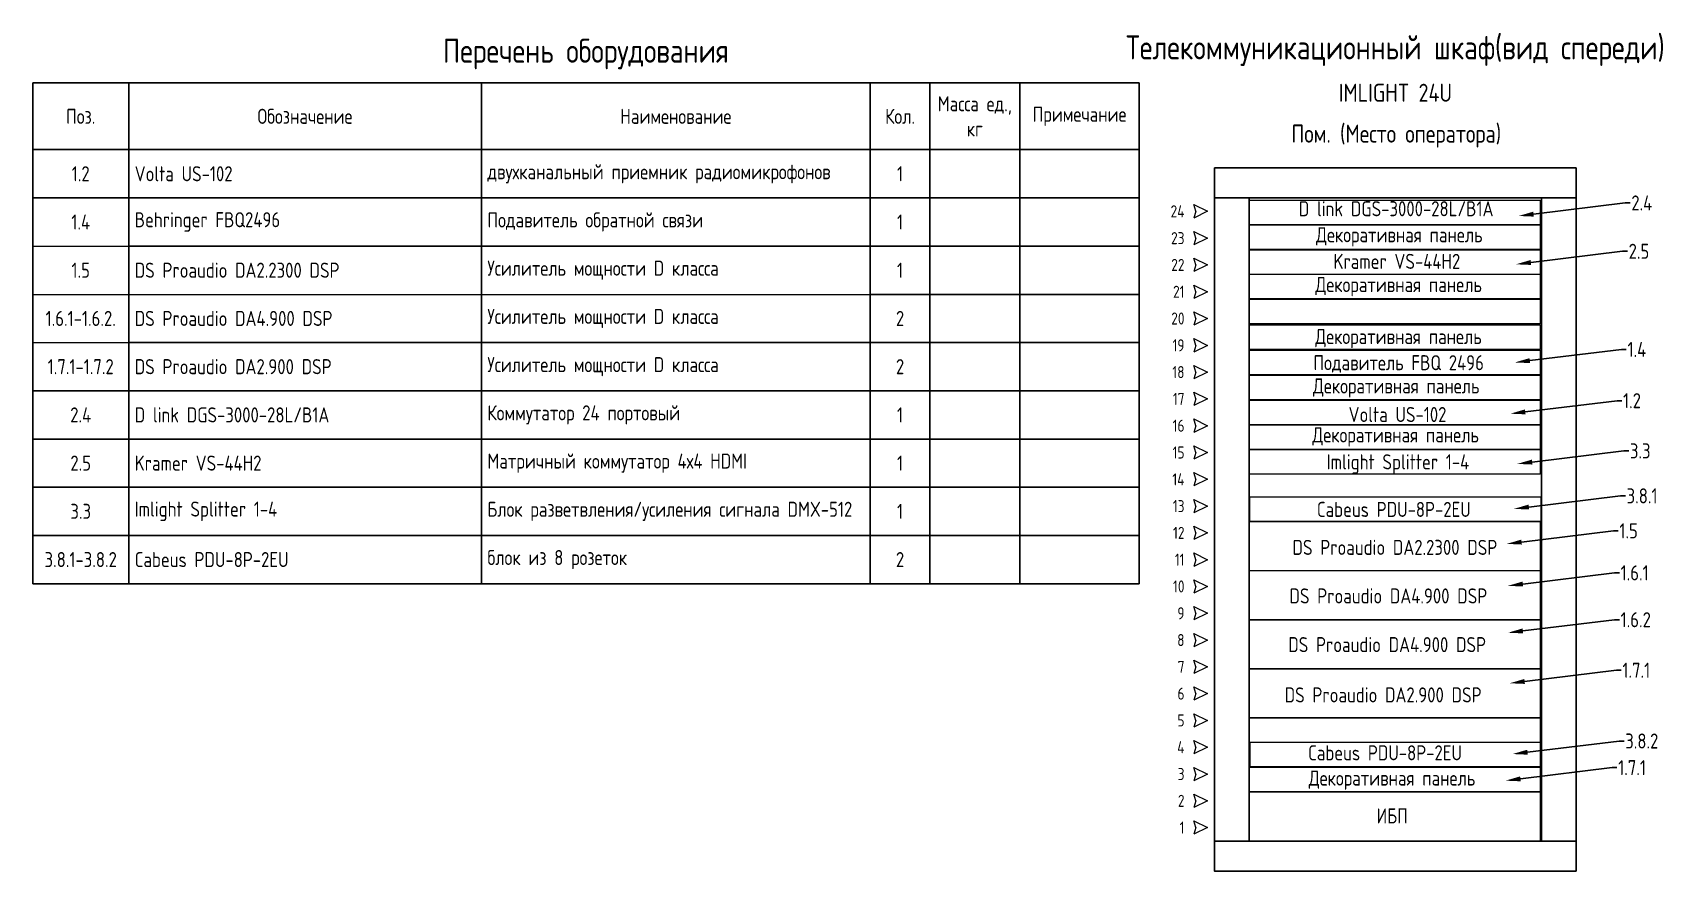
# Model space of a CAD drawing. Header units: millimetres. Extents: x -12727 to 3737, y -1743 to 2772.
# Drawn here: x -6047 to -3326, y 1381 to 2772 of the extents above; entities that cross this region are included whole.
import ezdxf
from ezdxf import colors
from ezdxf.entities.mleader import LeaderData, LeaderLine
from ezdxf.enums import TextEntityAlignment as Align
from ezdxf.math import Vec2, Vec3

# ---------------------------------------------------------------- set-up
doc = ezdxf.new("R2010")
doc.units = ezdxf.units.MM
doc.layers.get('0').update_dxf_attribs({"lineweight": 5})
doc.layers.add('220 В', color=7, linetype='Continuous', lineweight=30)
doc.layers.add('Racks and units', color=7, linetype='Continuous', lineweight=5)
doc.styles.add('AMS_text_scale', font='GOST.TTF', dxfattribs={"width": 0.9})
doc.styles.add('GOST type A', font='GOST.TTF')
doc.styles.add('Rack_unit_No', font='GOST.TTF', dxfattribs={"height": 10})
doc.styles.get("Standard").update_dxf_attribs({"font": 'GOST.TTF'})
doc.styles.add('ГОСТ 2.304', font='GOST.TTF')

msp = doc.modelspace()

# ---------------------------------------------------------------- texts
at = {"attachment_point": 1}
for s, width, gutter_width, insert, char_height in [('Перечень оборудования', 901.208, 124.1, (-5366.5, 2761.9), 40), ('D link DGS-3000-28L/B1A', 357.987, 12.5, (-3945.9, 2492.3), 25), ('Декоративная панель', 306.939, 12.5, (-3917.3, 2449.1), 25), ('Kramer VS-44H2', 306.939, 12.5, (-3888.4, 2405), 25), ('Декоративная панель', 306.939, 12.5, (-3918.4, 2366.5), 25), ('Декоративная панель', 306.939, 12.5, (-3918.7, 2280.3), 25), ('Подавитель FBQ 2496', 306.939, 12.5, (-3921.7, 2236.9), 25), ('Декоративная панель', 306.939, 12.5, (-3922.4, 2198.3), 25), ('{\\C0;Volta US-102 }', 306.939, 12.5, (-3863.3, 2150.9), 25), ('Декоративная панель', 306.939, 12.5, (-3923.4, 2117.1), 25), ('Imlight Splitter 1-4 ', 306.939, 12.5, (-3899.6, 2072.4), 25), ('Cabeus PDU-8P-2EU', 306.939, 12.5, (-3915.9, 1993.5), 25), ('DS Proaudio DA2.2300 DSP', 338.969, 12.5, (-3956.4, 1930.5), 25), ('DS Proaudio DA4.900 DSP', 337.968, 12.5, (-3961.4, 1850), 25), ('DS Proaudio DA4.900 DSP', 329.961, 12.5, (-3963.4, 1769.2), 25), ('DS Proaudio DA2.900 DSP', 320.952, 12.5, (-3969.4, 1685.8), 25), ('Cabeus PDU-8P-2EU', 306.939, 12.5, (-3930.5, 1589.7), 25), ('Декоративная панель', 306.939, 12.5, (-3929.4, 1547.8), 25), ('ИБП', 306.939, 12.5, (-3816.8, 1485.1), 25)]:
    msp.add_mtext_dynamic_manual_height_columns(s, width=width, gutter_width=gutter_width, heights=[0], dxfattribs=dict(at, insert=insert, char_height=char_height))

# ---------------------------------------------------------------- blocks, each defined once
blk = doc.blocks.new('arrow_tic')
at = {"lineweight": 9}
for p, q in [((-25.7, 11.1), (-3.4, 0)), ((-22.6, 0), (-25.7, 11.1)), ((-3.4, 0), (-25.7, -11.1)), ((-22.6, 0), (-25.7, -11.1))]:
    blk.add_line(p, q, dxfattribs=at)
blk.add_point((66, -22.2))
blk = doc.blocks.new('Rack_wheel')
at = {"layer": 'Racks and units', "lineweight": 30}
for p, q in [((-27, -18), (-32, -13)), ((-27, -76), (-27, -18)), ((-19, -76), (-27, -76)), ((27, -76), (19, -76)), ((27, -18), (32, -13)), ((27, -18), (27, -76))]:
    blk.add_line(p, q, dxfattribs=at)
at = {"layer": 'Racks and units', "lineweight": 9}
blk.add_line((-27, -18), (27, -18), dxfattribs=at)
at = {"layer": 'Racks and units', "lineweight": 30}
for points in [[(-32, 0), (32, 0), (32, -13), (-32, -13)], [(-15, -25), (15, -25), (15, -98), (-15, -98)]]:
    blk.add_lwpolyline(points, close=True, dxfattribs=at)
blk.add_lwpolyline([(-19, -76), (-19, -22), (19, -22), (19, -76)], dxfattribs=at)
at = {"layer": 'Racks and units', "lineweight": 9}
for points in [[(-15, -72), (-19, -72), (-19, -52), (-15, -52)], [(19, -72), (15, -72), (15, -52), (19, -52)]]:
    blk.add_lwpolyline(points, close=True, dxfattribs=at)
blk = doc.blocks.new('*U283')
at = {"layer": 'Racks and units', "lineweight": 30}
for p, q in [((-24.1, 97.9), (-24.1, 1264.7)), ((-24.1, 1264.7), (575.9, 1264.7)), ((575.9, 1264.7), (575.9, 97.9)), ((-24.1, 1214.7), (575.9, 1214.7)), ((-24.1, 147.9), (575.9, 147.9)), ((-24.1, 97.9), (575.9, 97.9))]:
    blk.add_line(p, q, dxfattribs=at)
blk.add_lwpolyline([(33.4, 1214.7), (518.4, 1214.7), (518.4, 147.9), (33.4, 147.9)], close=True, dxfattribs=at)
for p in [(-32.7, 1192.5), (-32.7, 1148), (-32.7, 1103.6), (-32.7, 1059.1), (-32.7, 1014.7), (-32.7, 970.2), (-32.7, 925.8), (-32.7, 881.3), (-32.7, 836.9), (-32.7, 792.4), (-32.7, 748), (-32.7, 703.5), (-32.7, 659.1), (-32.7, 614.6), (-32.7, 570.2), (-32.7, 525.7), (-32.7, 481.3), (-32.7, 436.8), (-32.7, 392.4), (-32.7, 347.9), (-32.7, 303.5), (-32.7, 259), (-32.7, 214.6), (-32.7, 170.1)]:
    blk.add_blockref('arrow_tic', p)
at = {"layer": 'Racks and units', "xscale": 0.000166666666666669, "yscale": 0.000166666666666669, "zscale": 0.000166666666666669}
blk.add_blockref('Rack_wheel', (-24.1, 97.9), dxfattribs=at)
blk.add_blockref('Rack_wheel', (-24.1, 97.9), dxfattribs=at)
at = {"char_height": 20, "width": 92.84, "attachment_point": 6, "style": 'Rack_unit_No'}
for s, insert in [('24', (-74.1, 1192.5)), ('23', (-74.1, 1148)), ('22', (-74.1, 1103.6)), ('21', (-74.1, 1059.1)), ('20', (-74.1, 1014.7)), ('19', (-74.1, 970.2)), ('18', (-74.1, 925.8)), ('17', (-74.1, 881.3)), ('16', (-74.1, 836.9)), ('15', (-74.1, 792.4)), ('14', (-74.1, 748)), ('13', (-74.1, 703.5)), ('12', (-74.1, 659.1)), ('11', (-74.1, 614.6)), ('10', (-74.1, 570.2)), ('9', (-74.1, 525.7)), ('8', (-74.1, 481.3)), ('7', (-74.1, 436.8)), ('6', (-74.1, 392.4)), ('5', (-74.1, 347.9)), ('4', (-74.1, 303.5)), ('3', (-74.1, 259)), ('2', (-74.1, 214.6)), ('1', (-74.1, 170.1))]:
    blk.add_mtext(s, dxfattribs=dict(at, insert=insert))
at = {"layer": 'Racks and units', "style": 'AMS_text_scale'}
for tag, height, p in [('RACK_NAME', 40, (275.9, 1464.5)), ('RACK_DIMS', 30, (275.9, 1389.2)), ('RACK_ROOM', 30, (277.4, 1321.4))]:
    blk.add_attdef(tag, text='', height=height, dxfattribs=at).set_placement(p, align=Align.MIDDLE_CENTER)
blk = doc.blocks.new('*T282')
at = {"layer": '220 В', "color": 7, "linetype": 'ByBlock', "transparency": 16777216}
for p, q in [((0, 0), (1836.7, 0)), ((0, 0), (0, -830.6)), ((159.3, 0), (159.3, -830.6)), ((744.6, 0), (744.6, -830.6)), ((1390, 0), (1390, -830.6)), ((1489.2, 0), (1489.2, -830.6)), ((1638.2, 0), (1638.2, -830.6)), ((1836.7, 0), (1836.7, -830.6)), ((0, -110.6), (1836.7, -110.6)), ((0, -190.6), (1836.7, -190.6)), ((159.3, -270.6), (1836.7, -270.6)), ((1390, -350.6), (1836.7, -350.6)), ((159.3, -430.6), (1836.7, -430.6)), ((0, -510.6), (1836.7, -510.6)), ((0, -590.6), (1836.7, -590.6)), ((0, -670.6), (1836.7, -670.6)), ((0, -750.6), (1836.7, -750.6)), ((0, -830.6), (1836.7, -830.6))]:
    blk.add_line(p, q, dxfattribs=at)
at = {"layer": '220 В', "linetype": 'ByBlock', "lineweight": -2, "transparency": 16777216}
blk.add_line((0, -270.6), (159.3, -270.6), dxfattribs=at)
at = {"layer": '220 В', "color": 0, "linetype": 'ByBlock', "lineweight": -2, "transparency": 16777216}
for p, q in [((0, -350.6), (1390, -350.6)), ((0, -430.6), (159.3, -430.6))]:
    blk.add_line(p, q, dxfattribs=at)
at = {"layer": '220 В', "color": 7, "transparency": 16777216, "char_height": 25}
for s, insert, width, attachment_point, style in [('Масса ед., кг', (1563.7, -55.3), 137.011, 5, 'ГОСТ 2.304'), ('Поз.', (79.6, -55.3), 147.353, 5, 'ГОСТ 2.304'), ('Обозначение', (451.9, -55.3), 573.444, 5, 'ГОСТ 2.304'), ('Наименование', (1067.3, -55.3), 633.428, 5, 'ГОСТ 2.304'), ('Кол.', (1439.6, -55.3), 87.369, 5, 'ГОСТ 2.304'), ('Примечание', (1737.5, -55.3), 186.653, 5, 'ГОСТ 2.304'), ('{\\C0;двухканальный приемник радиомикрофонов}', (754.6, -150.6), 625.485, 4, 'GOST type A'), ('1.2', (79.6, -150.6), 139.41, 5, 'GOST type A'), ('{\\C0;Volta US-102 }', (169.2, -150.6), 565.501, 4, 'GOST type A'), ('1', (1439.6, -150.6), 79.427, 5, 'GOST type A'), ('{\\C256;Behringer FBQ2496}', (169.2, -230.6), 565.501, 4, 'GOST type A'), ('{\\C256;Подавитель обратной связи}', (754.6, -230.6), 625.485, 4, 'GOST type A'), ('1.4', (79.6, -230.6), 139.41, 5, 'GOST type A'), ('1', (1439.6, -230.6), 79.427, 5, 'GOST type A'), ('1.5', (79.6, -310.6), 139.41, 5, 'GOST type A'), ('{\\C256;DS Proaudio DA2.2300 DSP}', (169.2, -310.6), 565.501, 4, 'GOST type A'), ('{\\C256;Усилитель мощности D класса  }', (754.6, -310.6), 625.485, 4, 'GOST type A'), ('1', (1439.6, -310.6), 79.427, 5, 'GOST type A'), ('1.6.1-1.6.2.', (79.6, -390.6), 139.41, 5, 'GOST type A'), ('{\\C256;DS Proaudio DA4.900 DSP}', (169.2, -390.6), 565.501, 4, 'GOST type A'), ('{\\C256;Усилитель мощности D класса  }', (754.6, -390.6), 625.485, 4, 'GOST type A'), ('2', (1439.6, -390.6), 79.427, 5, 'GOST type A'), ('1.7.1-1.7.2', (79.6, -470.6), 139.41, 5, 'GOST type A'), ('{\\C256;DS Proaudio DA2.900 DSP}', (169.2, -470.6), 565.501, 4, 'GOST type A'), ('{\\C256;Усилитель мощности D класса }', (754.6, -470.6), 625.485, 4, 'GOST type A'), ('2', (1439.6, -470.6), 79.427, 5, 'GOST type A'), ('2.4', (79.6, -550.6), 139.41, 5, 'GOST type A'), ('Коммутатор 24 портовый', (754.6, -550.6), 625.485, 4, 'GOST type A'), ('1', (1439.6, -550.6), 79.427, 5, 'GOST type A'), ('2.5', (79.6, -630.6), 139.41, 5, 'GOST type A'), ('{\\C256;Матричный коммутатор 4х4 HDMI}', (754.6, -630.6), 625.485, 4, 'GOST type A'), ('1', (1439.6, -630.6), 79.427, 5, 'GOST type A'), ('3.3', (79.6, -710.6), 139.41, 5, 'GOST type A'), ('{\\C256;Блок разветвления/усиления сигнала DMX-512}', (754.6, -710.6), 625.485, 4, 'GOST type A'), ('1', (1439.6, -710.6), 79.427, 5, 'GOST type A'), ('3.8.1-3.8.2', (79.6, -790.6), 139.41, 5, 'GOST type A'), ('блок из 8 розеток', (754.6, -790.6), 625.485, 4, 'GOST type A'), ('2', (1439.6, -790.6), 79.427, 5, 'GOST type A')]:
    blk.add_mtext(s, dxfattribs=dict(at, insert=insert, width=width, attachment_point=attachment_point, style=style))
at = {"layer": '220 В', "color": 0, "transparency": 16777216, "char_height": 25, "width": 565.501, "attachment_point": 4}
for s, insert in [('{\\C256;D link DGS-3000-28L/B1A}', (169.2, -550.6)), ('{\\C256;Kramer VS-44H2 }', (169.2, -630.6)), ('{\\C256;Imlight Splitter 1-4 }', (169.2, -710.6)), ('Cabeus PDU-8P-2EU', (169.2, -790.6))]:
    blk.add_mtext(s, dxfattribs=dict(at, insert=insert))

# ---------------------------------------------------------------- linework, layer by layer
for points in [[(-4028.1, 2494.1), (-3545.3, 2494.1), (-3545.3, 2453.2), (-4028.1, 2453.2)], [(-4028.1, 2452.9), (-3545.3, 2452.9), (-3545.3, 2412), (-4028.1, 2412)], [(-4028.1, 2411.8), (-3545.3, 2411.8), (-3545.3, 2370.9), (-4028.1, 2370.9)], [(-4028.1, 2371.3), (-3545.3, 2371.3), (-3545.3, 2330.4), (-4028.1, 2330.4)], [(-4028.1, 2329.6), (-3545.3, 2329.6), (-3545.3, 2288.7), (-4028.1, 2288.7)], [(-4028.1, 2287.4), (-3545.3, 2287.4), (-3545.3, 2246.5), (-4028.1, 2246.5)], [(-4028.1, 2245.1), (-3545.3, 2245.1), (-3545.3, 2204.1), (-4028.1, 2204.1)], [(-4028.1, 2203.7), (-3545.3, 2203.7), (-3545.3, 2162.8), (-4028.1, 2162.8)], [(-4028.1, 2162.4), (-3545.3, 2162.4), (-3545.3, 2121.5), (-4028.1, 2121.5)], [(-4028.1, 2121.1), (-3545.3, 2121.1), (-3545.3, 2080.2), (-4028.1, 2080.2)], [(-4028.1, 2080.4), (-3545.3, 2080.4), (-3545.3, 2039.5), (-4028.1, 2039.5)], [(-4027, 2001.8), (-3544.2, 2001.8), (-3544.2, 1960.9), (-4027, 1960.9)], [(-4028.1, 1961), (-3545.3, 1961), (-3545.3, 1879.2), (-4028.1, 1879.2)], [(-4028.1, 1879.6), (-3545.3, 1879.6), (-3545.3, 1797.7), (-4028.1, 1797.7)], [(-4028.1, 1797.8), (-3545.3, 1797.8), (-3545.3, 1715.9), (-4028.1, 1715.9)], [(-4028.1, 1717.3), (-3545.3, 1717.3), (-3545.3, 1635.5), (-4028.1, 1635.5)], [(-4028.1, 1635.5), (-3545.3, 1635.5), (-3545.3, 1553.7), (-4028.1, 1553.7)], [(-4026.6, 1595), (-3543.8, 1595), (-3543.8, 1554), (-4026.6, 1554)], [(-4028.1, 1553.6), (-3545.3, 1553.6), (-3545.3, 1512.7), (-4028.1, 1512.7)], [(-4028.1, 1512.7), (-3545.3, 1512.7), (-3545.3, 1430.9), (-4028.1, 1430.9)]]:
    msp.add_lwpolyline(points, close=True)

# ---------------------------------------------------------------- block references
msp.add_blockref('*U283', (-4061.5, 1283)).add_auto_attribs({'RACK_NAME': 'Телекоммуникационный шкаф(вид спереди)', 'RACK_ROOM': 'Пом. (Место оператора)', 'RACK_DIMS': 'IMLIGHT 24U'})
msp.add_blockref('*T282', (-6047.4, 2688.4))

msp.set_redraw_order([(e.dxf.handle, doc.entitydb.next_handle()) for e in msp.query("TEXT MTEXT ATTDEF DIMENSION ARC_DIMENSION")])  # texts and dimensions are drawn at this point

# ---------------------------------------------------------------- leaders
ml = msp.add_multileader_mtext('Standard')
ml.set_content('2.4', color=256)
ml.set_leader_properties()
ml.build(insert=Vec2(0, 0))
ml.multileader.update_dxf_attribs({"arrow_head_size": 25})
ctx = ml.context
ctx.base_point, ctx.char_height, ctx.arrow_head_size, ctx.plane_origin = Vec3(-3396, 2489.4), 25, 25, Vec3(-3541.2, 2475.6)
notes = []
notes.append((ctx, [(0, (1, 1, 0), (-3404, 2489.4), (1, 0), 8, [(0, [(-3581.1, 2467.8)], 0, [])])]))
ctx.mtext.insert, ctx.mtext.flow_direction = Vec3(-3394, 2501.9), 5
ml = msp.add_multileader_mtext('Standard')
ml.set_content('2.5', color=256)
ml.set_leader_properties()
ml.build(insert=Vec2(0, 0))
ml.multileader.update_dxf_attribs({"arrow_head_size": 25})
ctx = ml.context
ctx.base_point, ctx.char_height, ctx.arrow_head_size, ctx.plane_origin = Vec3(-3400.5, 2409.2), 25, 25, Vec3(-3545.7, 2395.3)
notes.append((ctx, [(0, (1, 1, 0), (-3408.5, 2409.2), (1, 0), 8, [(0, [(-3585.6, 2387.6)], 0, [])])]))
ctx.mtext.insert, ctx.mtext.flow_direction = Vec3(-3398.5, 2421.7), 5
ml = msp.add_multileader_mtext('Standard')
ml.set_content('1.4', color=256)
ml.set_leader_properties()
ml.build(insert=Vec2(0, 0))
ml.multileader.update_dxf_attribs({"arrow_head_size": 25})
ctx = ml.context
ctx.base_point, ctx.char_height, ctx.arrow_head_size, ctx.plane_origin = Vec3(-3402.3, 2246.4), 25, 25, Vec3(-3547.5, 2232.6)
notes.append((ctx, [(0, (1, 1, 0), (-3410.3, 2246.4), (1, 0), 8, [(0, [(-3587.4, 2224.8)], 0, [])])]))
ctx.mtext.insert, ctx.mtext.flow_direction = Vec3(-3400.3, 2258.9), 5
ml = msp.add_multileader_mtext('Standard')
ml.set_content('1.2', color=256)
ml.set_leader_properties()
ml.build(insert=Vec2(0, 0))
ml.multileader.update_dxf_attribs({"arrow_head_size": 25})
ctx = ml.context
ctx.base_point, ctx.char_height, ctx.arrow_head_size, ctx.plane_origin = Vec3(-3409.7, 2161.4), 25, 25, Vec3(-3554.9, 2147.5)
notes.append((ctx, [(0, (1, 1, 0), (-3417.7, 2161.4), (1, 0), 8, [(0, [(-3594.8, 2139.8)], 0, [])])]))
ctx.mtext.insert, ctx.mtext.flow_direction = Vec3(-3407.7, 2173.9), 5
ml = msp.add_multileader_mtext('Standard')
ml.set_content('3.3', color=256)
ml.set_leader_properties()
ml.build(insert=Vec2(0, 0))
ml.multileader.update_dxf_attribs({"arrow_head_size": 25})
ctx = ml.context
ctx.base_point, ctx.char_height, ctx.arrow_head_size, ctx.plane_origin = Vec3(-3398.3, 2078.1), 25, 25, Vec3(-3543.5, 2064.3)
notes.append((ctx, [(0, (1, 1, 0), (-3406.3, 2078.1), (1, 0), 8, [(0, [(-3583.4, 2056.5)], 0, [])])]))
ctx.mtext.insert, ctx.mtext.flow_direction = Vec3(-3396.3, 2090.6), 5
ml = msp.add_multileader_mtext('Standard')
ml.set_content('3.8.1', color=256)
ml.set_leader_properties()
ml.build(insert=Vec2(0, 0))
ml.multileader.update_dxf_attribs({"arrow_head_size": 25})
ctx = ml.context
ctx.base_point, ctx.char_height, ctx.arrow_head_size, ctx.plane_origin = Vec3(-3403.8, 2003.5), 25, 25, Vec3(-3549, 1989.7)
notes.append((ctx, [(0, (1, 1, 0), (-3411.8, 2003.5), (1, 0), 8, [(0, [(-3588.9, 1981.9)], 0, [])])]))
ctx.mtext.insert, ctx.mtext.flow_direction = Vec3(-3401.8, 2016), 5
ml = msp.add_multileader_mtext('Standard')
ml.set_content('1.5', color=256)
ml.set_leader_properties()
ml.build(insert=Vec2(0, 0))
ml.multileader.update_dxf_attribs({"arrow_head_size": 25})
ctx = ml.context
ctx.base_point, ctx.char_height, ctx.arrow_head_size, ctx.plane_origin = Vec3(-3415.8, 1945.5), 25, 25, Vec3(-3561, 1931.6)
notes.append((ctx, [(0, (1, 1, 0), (-3423.8, 1945.5), (1, 0), 8, [(0, [(-3600.9, 1923.8)], 0, [])])]))
ctx.mtext.insert, ctx.mtext.flow_direction = Vec3(-3413.8, 1958), 5
ml = msp.add_multileader_mtext('Standard')
ml.set_content('1.6.1', color=256)
ml.set_leader_properties()
ml.build(insert=Vec2(0, 0))
ml.multileader.update_dxf_attribs({"arrow_head_size": 25})
ctx = ml.context
ctx.base_point, ctx.char_height, ctx.arrow_head_size, ctx.plane_origin = Vec3(-3413.8, 1875.8), 25, 25, Vec3(-3559, 1861.9)
notes.append((ctx, [(0, (1, 1, 0), (-3421.8, 1875.8), (1, 0), 8, [(0, [(-3598.9, 1854.2)], 0, [])])]))
ctx.mtext.insert, ctx.mtext.flow_direction = Vec3(-3411.8, 1888.3), 5
ml = msp.add_multileader_mtext('Standard')
ml.set_content('1.6.2', color=256)
ml.set_leader_properties()
ml.build(insert=Vec2(0, 0))
ml.multileader.update_dxf_attribs({"arrow_head_size": 25})
ctx = ml.context
ctx.base_point, ctx.char_height, ctx.arrow_head_size, ctx.plane_origin = Vec3(-3413.8, 1798), 25, 25, Vec3(-3559, 1784.2)
notes.append((ctx, [(0, (1, 1, 0), (-3421.8, 1798), (1, 0), 8, [(0, [(-3598.9, 1776.4)], 0, [])])]))
ctx.mtext.insert, ctx.mtext.flow_direction = Vec3(-3411.8, 1810.5), 5
ml = msp.add_multileader_mtext('Standard')
ml.set_content('1.7.1', color=256)
ml.set_leader_properties()
ml.build(insert=Vec2(0, 0))
ml.multileader.update_dxf_attribs({"arrow_head_size": 25})
ctx = ml.context
ctx.base_point, ctx.char_height, ctx.arrow_head_size, ctx.plane_origin = Vec3(-3410.8, 1714.2), 25, 25, Vec3(-3556, 1700.4)
notes.append((ctx, [(0, (1, 1, 0), (-3418.8, 1714.2), (1, 0), 8, [(0, [(-3595.9, 1692.6)], 0, [])])]))
ctx.mtext.insert, ctx.mtext.flow_direction = Vec3(-3408.8, 1726.7), 5
ml = msp.add_multileader_mtext('Standard')
ml.set_content('3.8.2', color=256)
ml.set_leader_properties()
ml.build(insert=Vec2(0, 0))
ml.multileader.update_dxf_attribs({"arrow_head_size": 25})
ctx = ml.context
ctx.base_point, ctx.char_height, ctx.arrow_head_size, ctx.plane_origin = Vec3(-3406.1, 1596.8), 25, 25, Vec3(-3551.3, 1583)
notes.append((ctx, [(0, (1, 1, 0), (-3414.1, 1596.8), (1, 0), 8, [(0, [(-3591.2, 1575.2)], 0, [])])]))
ctx.mtext.insert, ctx.mtext.flow_direction = Vec3(-3404.1, 1609.3), 5
ml = msp.add_multileader_mtext('Standard')
ml.set_content('1.7.1', color=256)
ml.set_leader_properties()
ml.build(insert=Vec2(0, 0))
ml.multileader.update_dxf_attribs({"arrow_head_size": 25})
ctx = ml.context
ctx.base_point, ctx.char_height, ctx.arrow_head_size, ctx.plane_origin = Vec3(-3417.8, 1552.6), 25, 25, Vec3(-3562.9, 1538.7)
notes.append((ctx, [(0, (1, 1, 0), (-3425.8, 1552.6), (1, 0), 8, [(0, [(-3602.9, 1531)], 0, [])])]))
ctx.mtext.insert, ctx.mtext.flow_direction = Vec3(-3415.8, 1565.1), 5
for ctx, leaders in notes:
    for number, flags, end, landing, length, lines in leaders:
        leader = LeaderData()
        leader.index, (leader.has_last_leader_line, leader.has_dogleg_vector, leader.attachment_direction) = number, flags
        leader.last_leader_point, leader.dogleg_vector, leader.dogleg_length = Vec3(end), Vec3(landing), length
        for number, points, colour, breaks in lines:
            line = LeaderLine()
            line.index, line.vertices, line.color, line.breaks = number, Vec3.list(points), colors.encode_raw_color(colour), breaks
            leader.lines.append(line)
        ctx.leaders.append(leader)

doc.saveas('drawing.dxf')
